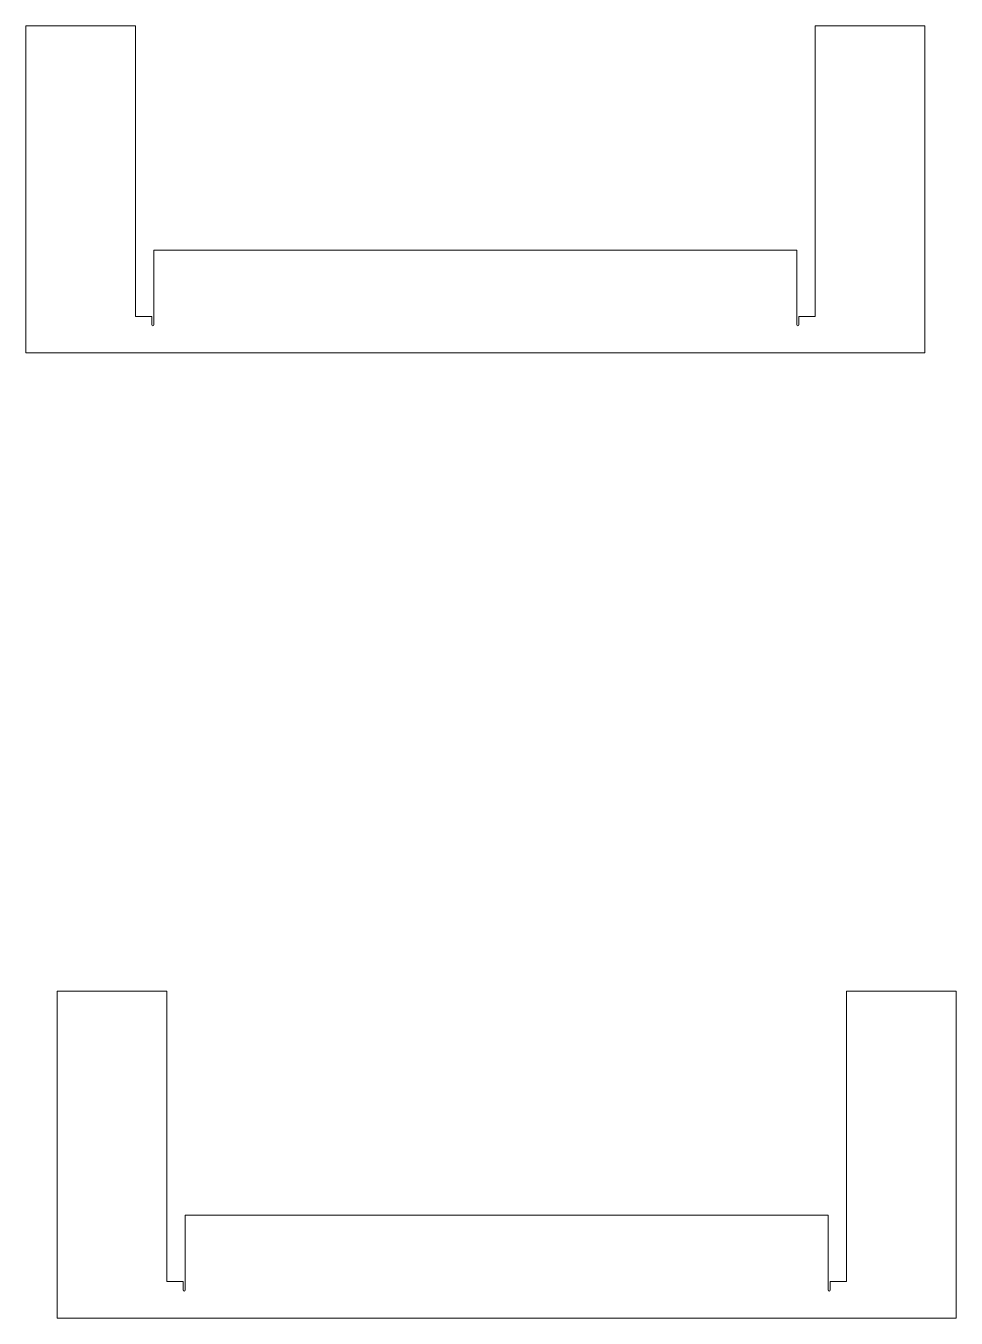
# Model space of a CAD drawing. Header units: millimetres. Extents: x -998 to 1687, y -162 to 1057.
# Drawn here: x 999.5 to 1253.6, y 704.4 to 1057.1 of the extents above; entities that cross this region are included whole.
import ezdxf

# ---------------------------------------------------------------- set-up
doc = ezdxf.new("R2010")
doc.units = ezdxf.units.MM

msp = doc.modelspace()

# ---------------------------------------------------------------- linework, layer by layer
at = {"color": 7, "linetype": 'Continuous', "lineweight": 15}
for p, q in [((999.469, 1057.14), (999.469, 967.84)), ((999.469, 1057.14), (1029.469, 1057.14)), ((1029.469, 1057.14), (1029.469, 977.84)), ((1215.069, 977.84), (1215.069, 1057.14)), ((1215.069, 1057.14), (1245.069, 1057.14)), ((1245.069, 967.84), (1245.069, 1057.14)), ((1034.469, 995.94), (1034.469, 975.54)), ((1210.069, 995.94), (1034.469, 995.94)), ((1210.069, 975.54), (1210.069, 995.94)), ((1029.469, 977.84), (1033.869, 977.84)), ((1033.869, 975.54), (1033.869, 977.84)), ((1210.669, 977.84), (1210.669, 975.54)), ((1210.669, 977.84), (1215.069, 977.84)), ((999.469, 967.84), (1245.069, 967.84)), ((1008.008, 793.679), (1008.008, 704.379)), ((1008.008, 793.679), (1038.008, 793.679)), ((1038.008, 793.679), (1038.008, 714.379)), ((1223.608, 714.379), (1223.608, 793.679)), ((1223.608, 793.679), (1253.608, 793.679)), ((1253.608, 704.379), (1253.608, 793.679)), ((1043.008, 732.479), (1043.008, 712.079)), ((1218.608, 732.479), (1043.008, 732.479)), ((1218.608, 712.079), (1218.608, 732.479)), ((1038.008, 714.379), (1042.408, 714.379)), ((1042.408, 712.079), (1042.408, 714.379)), ((1219.208, 714.379), (1219.208, 712.079)), ((1219.208, 714.379), (1223.608, 714.379)), ((1008.008, 704.379), (1253.608, 704.379))]:
    msp.add_line(p, q, dxfattribs=at)
for centre in [(1034.169, 975.54), (1210.369, 975.54), (1042.708, 712.079), (1218.908, 712.079)]:
    msp.add_arc(centre, 0.3, 180, 0, dxfattribs=at)

doc.saveas('drawing.dxf')
